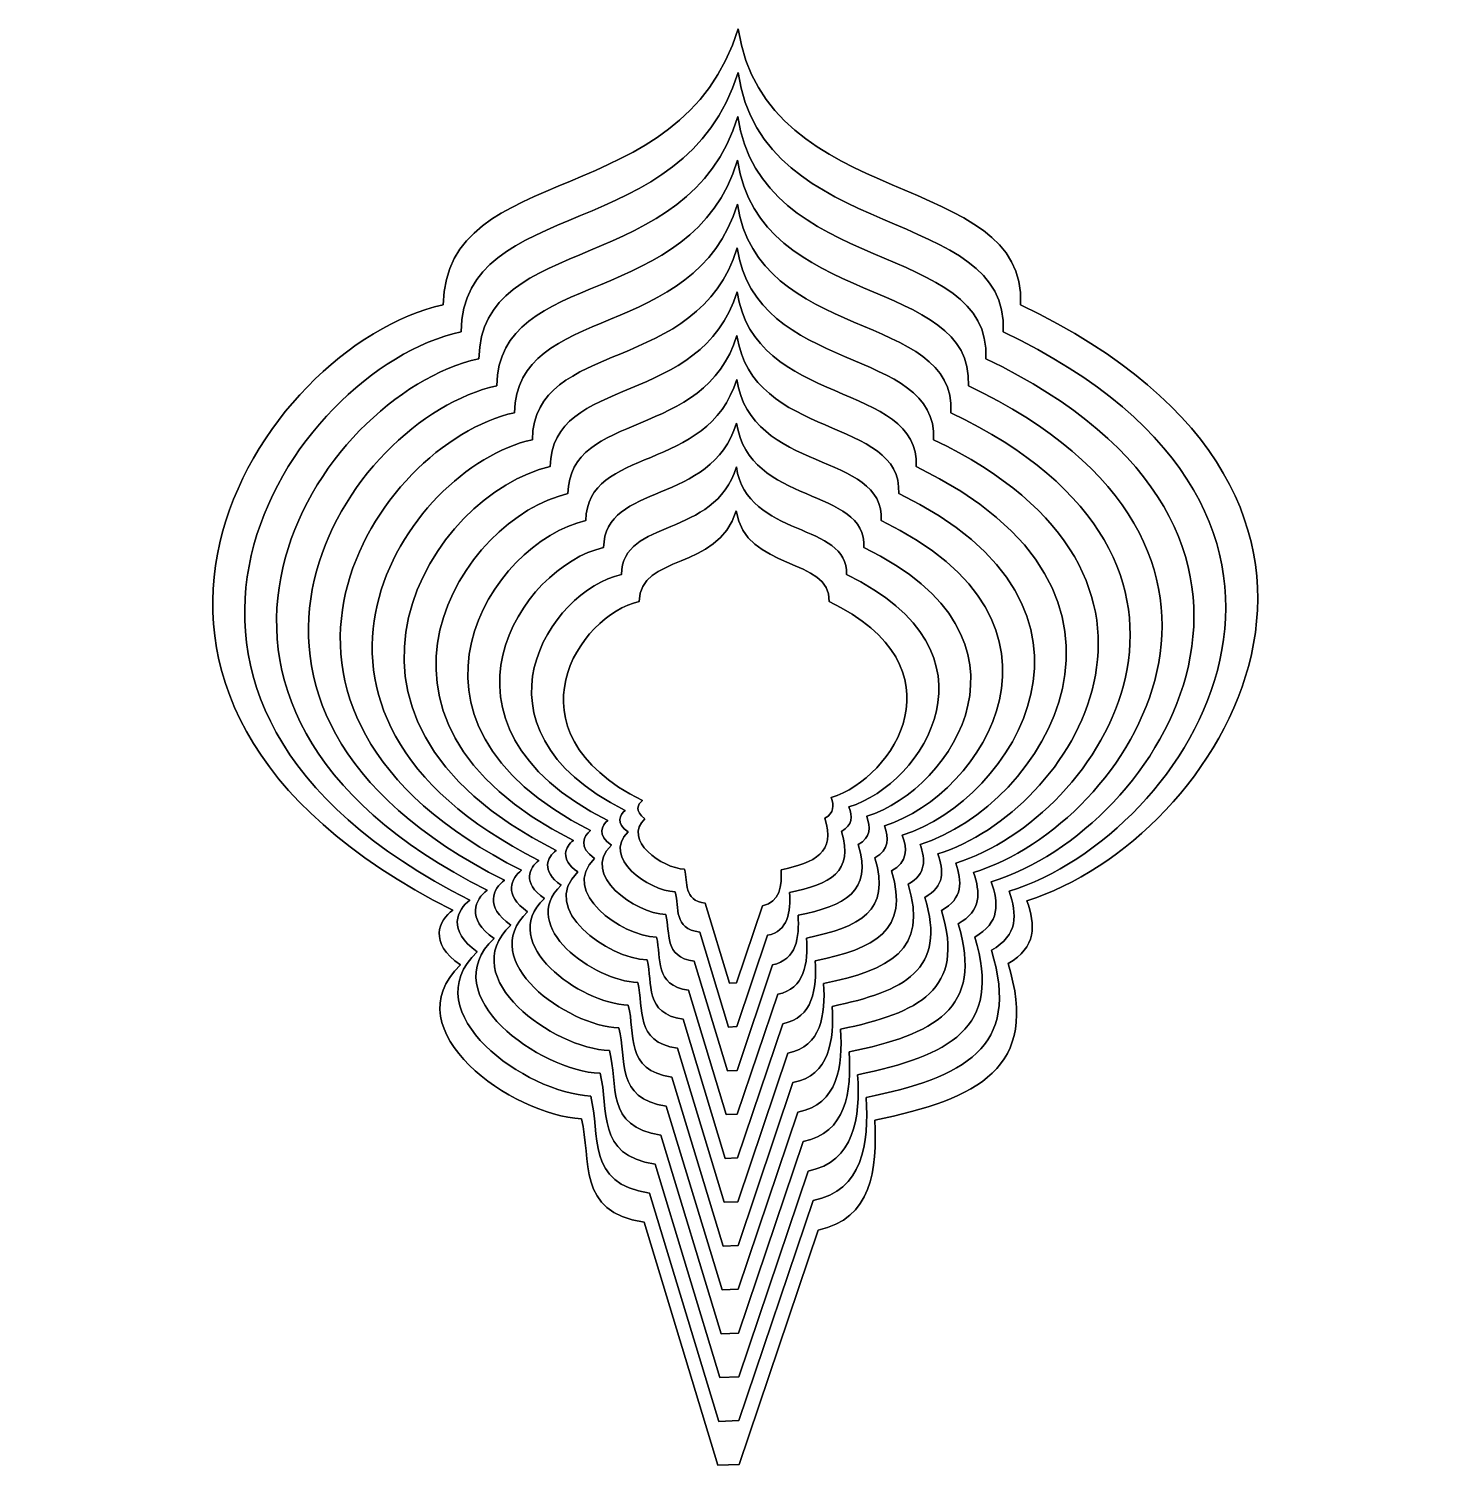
# Model space of a CAD drawing. Header units: centimetres. Extents: x -8.5 to 8.4, y -8.7 to 8.7.
import ezdxf

# ---------------------------------------------------------------- set-up
doc = ezdxf.new("R2010")
doc.units = ezdxf.units.CM
doc.header["$MEASUREMENT"] = 0
doc.layers.add('Layer 1', color=7, linetype='Continuous')

msp = doc.modelspace()

# ---------------------------------------------------------------- linework, layer by layer
at = {"layer": 'Layer 1', "color": 9}
for points, knots in [([(0.03553, 8.66045), (0.36115, 6.45365), (3.52605, 6.95846), (3.43732, 5.33426), (3.43732, 5.33426), (8.42134, 2.94519), (5.84327, -1.12367), (3.51292, -1.84729), (3.51292, -1.84729), (3.61691, -2.13918), (3.63179, -2.41127), (3.28613, -2.60324), (3.28613, -2.60324), (3.67623, -3.86626), (2.92686, -4.23318), (1.67973, -4.49312), (1.67973, -4.49312), (1.71533, -5.08168), (1.63743, -5.68909), (0.99937, -5.81604), (0.99937, -5.81604), (0.99937, -5.81604), (0.04775, -8.63995), (0.04775, -8.63995), (0.04775, -8.63995), (0.04775, -8.63995), (-0.21015, -8.65086), (-0.21015, -8.65086), (-0.21015, -8.65086), (-0.21015, -8.65086), (-1.09839, -5.72154), (-1.09839, -5.72154), (-1.09839, -5.72154), (-1.92143, -5.60098), (-1.72581, -4.97142), (-1.85434, -4.47422), (-1.85434, -4.47422), (-2.68432, -4.43815), (-4.14159, -3.40777), (-3.30955, -2.62214), (-3.30955, -2.62214), (-3.70317, -2.35067), (-3.56919, -2.08412), (-3.40405, -1.96068), (-3.40405, -1.96068), (-8.51177, 0.60425), (-5.73904, 4.8405), (-3.51744, 5.33426), (-3.51744, 5.33426), (-3.48988, 7.09434), (-0.64533, 6.43871), (0.03554, 8.66045), (0.03554, 8.66045), (0.03554, 8.66045), (0.03554, 8.66045), (0.03554, 8.66045), (0.03554, 8.66045), (0.03554, 8.66045), (0.03553, 8.66045), (0.03553, 8.66045)], [0, 0, 0, 0, 0.0625, 0.0625, 0.0625, 0.0625, 0.125, 0.125, 0.125, 0.125, 0.1875, 0.1875, 0.1875, 0.1875, 0.25, 0.25, 0.25, 0.25, 0.3125, 0.3125, 0.3125, 0.3125, 0.375, 0.375, 0.375, 0.375, 0.4375, 0.4375, 0.4375, 0.4375, 0.5, 0.5, 0.5, 0.5, 0.5625, 0.5625, 0.5625, 0.5625, 0.625, 0.625, 0.625, 0.625, 0.6875, 0.6875, 0.6875, 0.6875, 0.75, 0.75, 0.75, 0.75, 0.8125, 0.8125, 0.8125, 0.8125, 0.875, 0.875, 0.875, 0.875, 1, 1, 1, 1]), ([(0.03553, 8.66045), (0.03553, 8.66045), (0.03553, 8.66045), (0.03553, 8.66045), (0.03553, 8.66045), (0.03553, 8.66045), (0.03553, 8.66045), (0.03553, 8.66045)], [0, 0, 0, 0, 0.33333333, 0.33333333, 0.33333333, 0.33333333, 1, 1, 1, 1])]:
    msp.add_open_spline(points, degree=3, knots=knots, dxfattribs=at)
at = {"layer": 'Layer 1', "lineweight": 25}
for points, knots in [([(0.03553, 8.66045), (0.36115, 6.45365), (3.52605, 6.95846), (3.43732, 5.33426), (3.43732, 5.33426), (8.42134, 2.94519), (5.84327, -1.12367), (3.51292, -1.84729), (3.51292, -1.84729), (3.61691, -2.13918), (3.63179, -2.41127), (3.28613, -2.60324), (3.28613, -2.60324), (3.67623, -3.86626), (2.92686, -4.23318), (1.67973, -4.49312), (1.67973, -4.49312), (1.71533, -5.08168), (1.63743, -5.68909), (0.99937, -5.81604), (0.99937, -5.81604), (0.99937, -5.81604), (0.04775, -8.63995), (0.04775, -8.63995), (0.04775, -8.63995), (0.04775, -8.63995), (-0.21015, -8.65086), (-0.21015, -8.65086), (-0.21015, -8.65086), (-0.21015, -8.65086), (-1.09839, -5.72154), (-1.09839, -5.72154), (-1.09839, -5.72154), (-1.92143, -5.60098), (-1.72581, -4.97142), (-1.85434, -4.47422), (-1.85434, -4.47422), (-2.68432, -4.43815), (-4.14159, -3.40777), (-3.30955, -2.62214), (-3.30955, -2.62214), (-3.70317, -2.35067), (-3.56919, -2.08412), (-3.40405, -1.96068), (-3.40405, -1.96068), (-8.51177, 0.60425), (-5.73904, 4.8405), (-3.51744, 5.33426), (-3.51744, 5.33426), (-3.48988, 7.09434), (-0.64533, 6.43871), (0.03554, 8.66045), (0.03554, 8.66045), (0.03554, 8.66045), (0.03554, 8.66045), (0.03554, 8.66045)], [0, 0, 0, 0, 0.06666667, 0.06666667, 0.06666667, 0.06666667, 0.13333333, 0.13333333, 0.13333333, 0.13333333, 0.2, 0.2, 0.2, 0.2, 0.26666667, 0.26666667, 0.26666667, 0.26666667, 0.33333333, 0.33333333, 0.33333333, 0.33333333, 0.4, 0.4, 0.4, 0.4, 0.46666667, 0.46666667, 0.46666667, 0.46666667, 0.53333333, 0.53333333, 0.53333333, 0.53333333, 0.6, 0.6, 0.6, 0.6, 0.66666667, 0.66666667, 0.66666667, 0.66666667, 0.73333333, 0.73333333, 0.73333333, 0.73333333, 0.8, 0.8, 0.8, 0.8, 0.86666667, 0.86666667, 0.86666667, 0.86666667, 1, 1, 1, 1]), ([(0.03553, 8.66045), (0.03553, 8.66045), (0.03553, 8.66045), (0.03553, 8.66045), (0.03553, 8.66045), (0.03553, 8.66045), (0.03553, 8.66045), (0.03553, 8.66045)], [0, 0, 0, 0, 0.33333333, 0.33333333, 0.33333333, 0.33333333, 1, 1, 1, 1]), ([(0.03335, 8.13232), (0.3391, 6.06017), (3.31089, 6.53418), (3.22757, 5.00908), (3.22757, 5.00908), (7.90749, 2.76578), (5.48672, -1.05481), (3.29855, -1.73428), (3.29855, -1.73428), (3.39619, -2.00836), (3.41016, -2.26385), (3.0856, -2.44411), (3.0856, -2.44411), (3.4519, -3.63007), (2.74826, -3.9746), (1.57722, -4.21868), (1.57722, -4.21868), (1.61064, -4.77133), (1.5375, -5.34167), (0.93838, -5.46088), (0.93838, -5.46088), (0.93838, -5.46088), (0.04482, -8.11248), (0.04482, -8.11248), (0.04482, -8.11248), (0.04482, -8.11248), (-0.19735, -8.12273), (-0.19735, -8.12273), (-0.19735, -8.12273), (-0.19735, -8.12273), (-1.0314, -5.37215), (-1.0314, -5.37215), (-1.0314, -5.37215), (-1.80422, -5.25894), (-1.62054, -4.6678), (-1.74123, -4.20094), (-1.74123, -4.20094), (-2.52057, -4.16707), (-3.88892, -3.19956), (-3.10765, -2.46186), (-3.10765, -2.46186), (-3.47725, -2.20695), (-3.35145, -1.95667), (-3.19638, -1.84076), (-3.19638, -1.84076), (-7.99245, 0.56767), (-5.3889, 4.54544), (-3.30286, 5.00907), (-3.30286, 5.00907), (-3.27698, 6.66176), (-0.60599, 6.04613), (0.03333, 8.13231), (0.03333, 8.13231), (0.03333, 8.13231), (0.03333, 8.13231), (0.03333, 8.13231)], [0, 0, 0, 0, 0.06666667, 0.06666667, 0.06666667, 0.06666667, 0.13333333, 0.13333333, 0.13333333, 0.13333333, 0.2, 0.2, 0.2, 0.2, 0.26666667, 0.26666667, 0.26666667, 0.26666667, 0.33333333, 0.33333333, 0.33333333, 0.33333333, 0.4, 0.4, 0.4, 0.4, 0.46666667, 0.46666667, 0.46666667, 0.46666667, 0.53333333, 0.53333333, 0.53333333, 0.53333333, 0.6, 0.6, 0.6, 0.6, 0.66666667, 0.66666667, 0.66666667, 0.66666667, 0.73333333, 0.73333333, 0.73333333, 0.73333333, 0.8, 0.8, 0.8, 0.8, 0.86666667, 0.86666667, 0.86666667, 0.86666667, 1, 1, 1, 1]), ([(0.03335, 8.13232), (0.03335, 8.13232), (0.03335, 8.13232), (0.03335, 8.13232), (0.03335, 8.13232), (0.03335, 8.13232), (0.03335, 8.13232), (0.03335, 8.13232)], [0, 0, 0, 0, 0.33333333, 0.33333333, 0.33333333, 0.33333333, 1, 1, 1, 1]), ([(0.03117, 7.60418), (0.31705, 5.66668), (3.09574, 6.10989), (3.01783, 4.68389), (3.01783, 4.68389), (7.39364, 2.58636), (5.13018, -0.98597), (3.0842, -1.62128), (3.0842, -1.62128), (3.1755, -1.87755), (3.18856, -2.11644), (2.88509, -2.28498), (2.88509, -2.28498), (3.22758, -3.39387), (2.56967, -3.71601), (1.47472, -3.94423), (1.47472, -3.94423), (1.50597, -4.46097), (1.43758, -4.99425), (0.87739, -5.10571), (0.87739, -5.10571), (0.87739, -5.10571), (0.0419, -7.58501), (0.0419, -7.58501), (0.0419, -7.58501), (0.0419, -7.58501), (-0.18453, -7.59459), (-0.18453, -7.59459), (-0.18453, -7.59459), (-0.18453, -7.59459), (-0.96438, -5.02275), (-0.96438, -5.02275), (-0.96438, -5.02275), (-1.68698, -4.9169), (-1.51524, -4.36417), (-1.62808, -3.92764), (-1.62808, -3.92764), (-2.35678, -3.89597), (-3.63621, -2.99133), (-2.90571, -2.30157), (-2.90571, -2.30157), (-3.25129, -2.06323), (-3.13366, -1.82921), (-2.98867, -1.72083), (-2.98867, -1.72083), (-7.47309, 0.53109), (-5.03872, 4.25038), (-3.08822, 4.68389), (-3.08822, 4.68389), (-3.06402, 6.22919), (-0.5666, 5.65356), (0.03118, 7.60418), (0.03118, 7.60418), (0.03118, 7.60418), (0.03118, 7.60418), (0.03118, 7.60418)], [0, 0, 0, 0, 0.06666667, 0.06666667, 0.06666667, 0.06666667, 0.13333333, 0.13333333, 0.13333333, 0.13333333, 0.2, 0.2, 0.2, 0.2, 0.26666667, 0.26666667, 0.26666667, 0.26666667, 0.33333333, 0.33333333, 0.33333333, 0.33333333, 0.4, 0.4, 0.4, 0.4, 0.46666667, 0.46666667, 0.46666667, 0.46666667, 0.53333333, 0.53333333, 0.53333333, 0.53333333, 0.6, 0.6, 0.6, 0.6, 0.66666667, 0.66666667, 0.66666667, 0.66666667, 0.73333333, 0.73333333, 0.73333333, 0.73333333, 0.8, 0.8, 0.8, 0.8, 0.86666667, 0.86666667, 0.86666667, 0.86666667, 1, 1, 1, 1]), ([(0.03117, 7.60418), (0.03117, 7.60418), (0.03117, 7.60418), (0.03117, 7.60418), (0.03117, 7.60418), (0.03117, 7.60418), (0.03117, 7.60418), (0.03117, 7.60418)], [0, 0, 0, 0, 0.33333333, 0.33333333, 0.33333333, 0.33333333, 1, 1, 1, 1]), ([(0.029, 7.07605), (0.29501, 5.2732), (2.88059, 5.68561), (2.80809, 4.35871), (2.80809, 4.35871), (6.87979, 2.40695), (4.77364, -0.91711), (2.86985, -1.50827), (2.86985, -1.50827), (2.9548, -1.74673), (2.96696, -1.96901), (2.68458, -2.12585), (2.68458, -2.12585), (3.00327, -3.15768), (2.39108, -3.45743), (1.37223, -3.66979), (1.37223, -3.66979), (1.40131, -4.15062), (1.33767, -4.64684), (0.81641, -4.75055), (0.81641, -4.75055), (0.81641, -4.75055), (0.03898, -7.05755), (0.03898, -7.05755), (0.03898, -7.05755), (0.03898, -7.05755), (-0.17171, -7.06647), (-0.17171, -7.06647), (-0.17171, -7.06647), (-0.17171, -7.06647), (-0.89736, -4.67336), (-0.89736, -4.67336), (-0.89736, -4.67336), (-1.56974, -4.57487), (-1.40993, -4.06055), (-1.51494, -3.65436), (-1.51494, -3.65436), (-2.19299, -3.62489), (-3.38351, -2.78312), (-2.70378, -2.1413), (-2.70378, -2.1413), (-3.02534, -1.91952), (-2.91589, -1.70176), (-2.78097, -1.60092), (-2.78097, -1.60092), (-6.95373, 0.4945), (-4.68855, 3.95531), (-2.87361, 4.35869), (-2.87361, 4.35869), (-2.85109, 5.79659), (-0.52723, 5.26097), (0.029, 7.07603), (0.029, 7.07603), (0.029, 7.07603), (0.029, 7.07603), (0.029, 7.07603)], [0, 0, 0, 0, 0.06666667, 0.06666667, 0.06666667, 0.06666667, 0.13333333, 0.13333333, 0.13333333, 0.13333333, 0.2, 0.2, 0.2, 0.2, 0.26666667, 0.26666667, 0.26666667, 0.26666667, 0.33333333, 0.33333333, 0.33333333, 0.33333333, 0.4, 0.4, 0.4, 0.4, 0.46666667, 0.46666667, 0.46666667, 0.46666667, 0.53333333, 0.53333333, 0.53333333, 0.53333333, 0.6, 0.6, 0.6, 0.6, 0.66666667, 0.66666667, 0.66666667, 0.66666667, 0.73333333, 0.73333333, 0.73333333, 0.73333333, 0.8, 0.8, 0.8, 0.8, 0.86666667, 0.86666667, 0.86666667, 0.86666667, 1, 1, 1, 1]), ([(0.029, 7.07605), (0.029, 7.07605), (0.029, 7.07605), (0.029, 7.07605), (0.029, 7.07605), (0.029, 7.07605), (0.029, 7.07605), (0.029, 7.07605)], [0, 0, 0, 0, 0.33333333, 0.33333333, 0.33333333, 0.33333333, 1, 1, 1, 1]), ([(0.02682, 6.54791), (0.27296, 4.87971), (2.66543, 5.26132), (2.59835, 4.03352), (2.59835, 4.03352), (6.36595, 2.22754), (4.4171, -0.84826), (2.6555, -1.39527), (2.6555, -1.39527), (2.73411, -1.61592), (2.74535, -1.8216), (2.48406, -1.96672), (2.48406, -1.96672), (2.77895, -2.92148), (2.21248, -3.19885), (1.26973, -3.39535), (1.26973, -3.39535), (1.29664, -3.84026), (1.23775, -4.29942), (0.75542, -4.39539), (0.75542, -4.39539), (0.75542, -4.39539), (0.03605, -6.53008), (0.03605, -6.53008), (0.03605, -6.53008), (0.03605, -6.53008), (-0.15891, -6.53833), (-0.15891, -6.53833), (-0.15891, -6.53833), (-0.15891, -6.53833), (-0.83036, -4.32396), (-0.83036, -4.32396), (-0.83036, -4.32396), (-1.45253, -4.23282), (-1.30465, -3.75692), (-1.40181, -3.38107), (-1.40181, -3.38107), (-2.02922, -3.3538), (-3.13082, -2.5749), (-2.50185, -1.98101), (-2.50185, -1.98101), (-2.7994, -1.77579), (-2.69812, -1.5743), (-2.57328, -1.48099), (-2.57328, -1.48099), (-6.43439, 0.45793), (-4.33838, 3.66026), (-2.659, 4.03351), (-2.659, 4.03351), (-2.63817, 5.36402), (-0.48787, 4.8684), (0.02682, 6.5479), (0.02682, 6.5479), (0.02682, 6.5479), (0.02682, 6.5479), (0.02682, 6.5479)], [0, 0, 0, 0, 0.06666667, 0.06666667, 0.06666667, 0.06666667, 0.13333333, 0.13333333, 0.13333333, 0.13333333, 0.2, 0.2, 0.2, 0.2, 0.26666667, 0.26666667, 0.26666667, 0.26666667, 0.33333333, 0.33333333, 0.33333333, 0.33333333, 0.4, 0.4, 0.4, 0.4, 0.46666667, 0.46666667, 0.46666667, 0.46666667, 0.53333333, 0.53333333, 0.53333333, 0.53333333, 0.6, 0.6, 0.6, 0.6, 0.66666667, 0.66666667, 0.66666667, 0.66666667, 0.73333333, 0.73333333, 0.73333333, 0.73333333, 0.8, 0.8, 0.8, 0.8, 0.86666667, 0.86666667, 0.86666667, 0.86666667, 1, 1, 1, 1]), ([(0.02682, 6.54791), (0.02682, 6.54791), (0.02682, 6.54791), (0.02682, 6.54791), (0.02682, 6.54791), (0.02682, 6.54791), (0.02682, 6.54791), (0.02682, 6.54791)], [0, 0, 0, 0, 0.33333333, 0.33333333, 0.33333333, 0.33333333, 1, 1, 1, 1]), ([(0.02464, 6.01978), (0.25092, 4.48623), (2.45027, 4.83704), (2.38861, 3.70835), (2.38861, 3.70835), (5.8521, 2.04814), (4.06055, -0.77939), (2.44114, -1.28225), (2.44114, -1.28225), (2.5134, -1.48509), (2.52374, -1.67417), (2.28354, -1.80758), (2.28354, -1.80758), (2.55463, -2.68528), (2.03388, -2.94026), (1.16722, -3.12089), (1.16722, -3.12089), (1.19196, -3.52989), (1.13783, -3.95199), (0.69443, -4.04021), (0.69443, -4.04021), (0.69443, -4.04021), (0.03313, -6.0026), (0.03313, -6.0026), (0.03313, -6.0026), (0.03313, -6.0026), (-0.14609, -6.01018), (-0.14609, -6.01018), (-0.14609, -6.01018), (-0.14609, -6.01018), (-0.76335, -3.97454), (-0.76335, -3.97454), (-0.76335, -3.97454), (-1.3353, -3.89076), (-1.19936, -3.45327), (-1.28868, -3.10775), (-1.28868, -3.10775), (-1.86545, -3.08269), (-2.87814, -2.36666), (-2.29993, -1.8207), (-2.29993, -1.8207), (-2.57346, -1.63205), (-2.48036, -1.44682), (-2.3656, -1.36104), (-2.3656, -1.36104), (-5.91506, 0.42138), (-3.98823, 3.36523), (-2.4444, 3.70835), (-2.4444, 3.70835), (-2.42525, 4.93147), (-0.44851, 4.47585), (0.02463, 6.01978), (0.02463, 6.01978), (0.02463, 6.01978), (0.02463, 6.01978), (0.02463, 6.01978)], [0, 0, 0, 0, 0.06666667, 0.06666667, 0.06666667, 0.06666667, 0.13333333, 0.13333333, 0.13333333, 0.13333333, 0.2, 0.2, 0.2, 0.2, 0.26666667, 0.26666667, 0.26666667, 0.26666667, 0.33333333, 0.33333333, 0.33333333, 0.33333333, 0.4, 0.4, 0.4, 0.4, 0.46666667, 0.46666667, 0.46666667, 0.46666667, 0.53333333, 0.53333333, 0.53333333, 0.53333333, 0.6, 0.6, 0.6, 0.6, 0.66666667, 0.66666667, 0.66666667, 0.66666667, 0.73333333, 0.73333333, 0.73333333, 0.73333333, 0.8, 0.8, 0.8, 0.8, 0.86666667, 0.86666667, 0.86666667, 0.86666667, 1, 1, 1, 1]), ([(0.02464, 6.01978), (0.02464, 6.01978), (0.02464, 6.01978), (0.02464, 6.01978), (0.02464, 6.01978), (0.02464, 6.01978), (0.02464, 6.01978), (0.02464, 6.01978)], [0, 0, 0, 0, 0.33333333, 0.33333333, 0.33333333, 0.33333333, 1, 1, 1, 1]), ([(0.02247, 5.49164), (0.22888, 4.09274), (2.23512, 4.41274), (2.17887, 3.38316), (2.17887, 3.38316), (5.33826, 1.86872), (3.70401, -0.71054), (2.22679, -1.16924), (2.22679, -1.16924), (2.29271, -1.35427), (2.30214, -1.52675), (2.08303, -1.64844), (2.08303, -1.64844), (2.33031, -2.44907), (1.85529, -2.68166), (1.06473, -2.84644), (1.06473, -2.84644), (1.08729, -3.21953), (1.03792, -3.60457), (0.63345, -3.68504), (0.63345, -3.68504), (0.63345, -3.68504), (0.03021, -5.47512), (0.03021, -5.47512), (0.03021, -5.47512), (0.03021, -5.47512), (-0.13327, -5.48204), (-0.13327, -5.48204), (-0.13327, -5.48204), (-0.13327, -5.48204), (-0.69633, -3.62514), (-0.69633, -3.62514), (-0.69633, -3.62514), (-1.21806, -3.54871), (-1.09405, -3.14964), (-1.17553, -2.83446), (-1.17553, -2.83446), (-1.70166, -2.8116), (-2.62543, -2.15844), (-2.09799, -1.66042), (-2.09799, -1.66042), (-2.3475, -1.48833), (-2.26257, -1.31937), (-2.15789, -1.24112), (-2.15789, -1.24112), (-5.39569, 0.3848), (-3.63805, 3.07017), (-2.22977, 3.38317), (-2.22977, 3.38317), (-2.2123, 4.49889), (-0.40913, 4.08328), (0.02247, 5.49165), (0.02247, 5.49165), (0.02247, 5.49165), (0.02247, 5.49165), (0.02247, 5.49165)], [0, 0, 0, 0, 0.06666667, 0.06666667, 0.06666667, 0.06666667, 0.13333333, 0.13333333, 0.13333333, 0.13333333, 0.2, 0.2, 0.2, 0.2, 0.26666667, 0.26666667, 0.26666667, 0.26666667, 0.33333333, 0.33333333, 0.33333333, 0.33333333, 0.4, 0.4, 0.4, 0.4, 0.46666667, 0.46666667, 0.46666667, 0.46666667, 0.53333333, 0.53333333, 0.53333333, 0.53333333, 0.6, 0.6, 0.6, 0.6, 0.66666667, 0.66666667, 0.66666667, 0.66666667, 0.73333333, 0.73333333, 0.73333333, 0.73333333, 0.8, 0.8, 0.8, 0.8, 0.86666667, 0.86666667, 0.86666667, 0.86666667, 1, 1, 1, 1]), ([(0.02247, 5.49164), (0.02247, 5.49164), (0.02247, 5.49164), (0.02247, 5.49164), (0.02247, 5.49164), (0.02247, 5.49164), (0.02247, 5.49164), (0.02247, 5.49164)], [0, 0, 0, 0, 0.33333333, 0.33333333, 0.33333333, 0.33333333, 1, 1, 1, 1]), ([(0.02029, 4.96351), (0.20683, 3.69926), (2.01996, 3.98846), (1.96913, 3.05798), (1.96913, 3.05798), (4.82441, 1.68931), (3.34747, -0.64168), (2.01244, -1.05623), (2.01244, -1.05623), (2.07201, -1.22345), (2.08054, -1.37933), (1.88252, -1.48931), (1.88252, -1.48931), (2.106, -2.21288), (1.6767, -2.42308), (0.96224, -2.572), (0.96224, -2.572), (0.98263, -2.90918), (0.93801, -3.25715), (0.57247, -3.32988), (0.57247, -3.32988), (0.57247, -3.32988), (0.0273, -4.94766), (0.0273, -4.94766), (0.0273, -4.94766), (0.0273, -4.94766), (-0.12045, -4.95391), (-0.12045, -4.95391), (-0.12045, -4.95391), (-0.12045, -4.95391), (-0.62931, -3.27574), (-0.62931, -3.27574), (-0.62931, -3.27574), (-1.10082, -3.20667), (-0.98875, -2.84601), (-1.06238, -2.56117), (-1.06238, -2.56117), (-1.53787, -2.54051), (-2.37272, -1.95022), (-1.89605, -1.50014), (-1.89605, -1.50014), (-2.12155, -1.34462), (-2.04479, -1.19192), (-1.95018, -1.1212), (-1.95018, -1.1212), (-4.87633, 0.34821), (-3.28787, 2.77511), (-2.01514, 3.05798), (-2.01514, 3.05798), (-1.99935, 4.06631), (-0.36974, 3.6907), (0.02031, 4.96351), (0.02031, 4.96351), (0.02031, 4.96351), (0.02031, 4.96351), (0.02031, 4.96351)], [0, 0, 0, 0, 0.06666667, 0.06666667, 0.06666667, 0.06666667, 0.13333333, 0.13333333, 0.13333333, 0.13333333, 0.2, 0.2, 0.2, 0.2, 0.26666667, 0.26666667, 0.26666667, 0.26666667, 0.33333333, 0.33333333, 0.33333333, 0.33333333, 0.4, 0.4, 0.4, 0.4, 0.46666667, 0.46666667, 0.46666667, 0.46666667, 0.53333333, 0.53333333, 0.53333333, 0.53333333, 0.6, 0.6, 0.6, 0.6, 0.66666667, 0.66666667, 0.66666667, 0.66666667, 0.73333333, 0.73333333, 0.73333333, 0.73333333, 0.8, 0.8, 0.8, 0.8, 0.86666667, 0.86666667, 0.86666667, 0.86666667, 1, 1, 1, 1]), ([(0.02029, 4.96351), (0.02029, 4.96351), (0.02029, 4.96351), (0.02029, 4.96351), (0.02029, 4.96351), (0.02029, 4.96351), (0.02029, 4.96351), (0.02029, 4.96351)], [0, 0, 0, 0, 0.33333333, 0.33333333, 0.33333333, 0.33333333, 1, 1, 1, 1]), ([(0.01811, 4.43537), (0.18478, 3.30577), (1.80481, 3.56417), (1.75938, 2.73279), (1.75938, 2.73279), (4.31055, 1.50989), (2.99092, -0.57284), (1.79808, -0.94323), (1.79808, -0.94323), (1.85131, -1.09264), (1.85892, -1.23192), (1.682, -1.33018), (1.682, -1.33018), (1.88168, -1.97669), (1.4981, -2.1645), (0.85973, -2.29755), (0.85973, -2.29755), (0.87795, -2.59882), (0.83808, -2.90973), (0.51147, -2.97471), (0.51147, -2.97471), (0.51147, -2.97471), (0.02436, -4.42019), (0.02436, -4.42019), (0.02436, -4.42019), (0.02436, -4.42019), (-0.10765, -4.42578), (-0.10765, -4.42578), (-0.10765, -4.42578), (-0.10765, -4.42578), (-0.56232, -2.92635), (-0.56232, -2.92635), (-0.56232, -2.92635), (-0.98361, -2.86464), (-0.88348, -2.54239), (-0.94927, -2.28788), (-0.94927, -2.28788), (-1.37411, -2.26942), (-2.12005, -1.742), (-1.69415, -1.33985), (-1.69415, -1.33985), (-1.89563, -1.20089), (-1.82705, -1.06445), (-1.74252, -1.00127), (-1.74252, -1.00127), (-4.35702, 0.31164), (-2.93774, 2.48005), (-1.80056, 2.7328), (-1.80056, 2.7328), (-1.78645, 3.63374), (-0.33041, 3.29813), (0.01811, 4.43538), (0.01811, 4.43538), (0.01811, 4.43538), (0.01811, 4.43538), (0.01811, 4.43538)], [0, 0, 0, 0, 0.06666667, 0.06666667, 0.06666667, 0.06666667, 0.13333333, 0.13333333, 0.13333333, 0.13333333, 0.2, 0.2, 0.2, 0.2, 0.26666667, 0.26666667, 0.26666667, 0.26666667, 0.33333333, 0.33333333, 0.33333333, 0.33333333, 0.4, 0.4, 0.4, 0.4, 0.46666667, 0.46666667, 0.46666667, 0.46666667, 0.53333333, 0.53333333, 0.53333333, 0.53333333, 0.6, 0.6, 0.6, 0.6, 0.66666667, 0.66666667, 0.66666667, 0.66666667, 0.73333333, 0.73333333, 0.73333333, 0.73333333, 0.8, 0.8, 0.8, 0.8, 0.86666667, 0.86666667, 0.86666667, 0.86666667, 1, 1, 1, 1]), ([(0.01811, 4.43537), (0.01811, 4.43537), (0.01811, 4.43537), (0.01811, 4.43537), (0.01811, 4.43537), (0.01811, 4.43537), (0.01811, 4.43537), (0.01811, 4.43537)], [0, 0, 0, 0, 0.33333333, 0.33333333, 0.33333333, 0.33333333, 1, 1, 1, 1]), ([(0.01594, 3.90724), (0.16275, 2.9123), (1.58966, 3.13989), (1.54965, 2.40761), (1.54965, 2.40761), (3.79672, 1.33049), (2.63439, -0.50398), (1.58373, -0.83022), (1.58373, -0.83022), (1.63061, -0.96182), (1.63732, -1.08449), (1.48148, -1.17104), (1.48148, -1.17104), (1.65736, -1.74048), (1.3195, -1.90591), (0.75723, -2.0231), (0.75723, -2.0231), (0.77328, -2.28846), (0.73816, -2.56231), (0.45049, -2.61954), (0.45049, -2.61954), (0.45049, -2.61954), (0.02145, -3.89271), (0.02145, -3.89271), (0.02145, -3.89271), (0.02145, -3.89271), (-0.09483, -3.89763), (-0.09483, -3.89763), (-0.09483, -3.89763), (-0.09483, -3.89763), (-0.4953, -2.57693), (-0.4953, -2.57693), (-0.4953, -2.57693), (-0.86637, -2.52257), (-0.77818, -2.23874), (-0.83612, -2.01457), (-0.83612, -2.01457), (-1.21032, -1.99831), (-1.86734, -1.53376), (-1.49221, -1.17955), (-1.49221, -1.17955), (-1.66967, -1.05716), (-1.60927, -0.93698), (-1.53481, -0.88133), (-1.53481, -0.88133), (-3.83765, 0.27508), (-2.58755, 2.18501), (-1.58594, 2.40763), (-1.58594, 2.40763), (-1.57351, 3.20117), (-0.29103, 2.90557), (0.01594, 3.90726), (0.01594, 3.90726), (0.01594, 3.90726), (0.01594, 3.90726), (0.01594, 3.90726)], [0, 0, 0, 0, 0.06666667, 0.06666667, 0.06666667, 0.06666667, 0.13333333, 0.13333333, 0.13333333, 0.13333333, 0.2, 0.2, 0.2, 0.2, 0.26666667, 0.26666667, 0.26666667, 0.26666667, 0.33333333, 0.33333333, 0.33333333, 0.33333333, 0.4, 0.4, 0.4, 0.4, 0.46666667, 0.46666667, 0.46666667, 0.46666667, 0.53333333, 0.53333333, 0.53333333, 0.53333333, 0.6, 0.6, 0.6, 0.6, 0.66666667, 0.66666667, 0.66666667, 0.66666667, 0.73333333, 0.73333333, 0.73333333, 0.73333333, 0.8, 0.8, 0.8, 0.8, 0.86666667, 0.86666667, 0.86666667, 0.86666667, 1, 1, 1, 1]), ([(0.01594, 3.90724), (0.01594, 3.90724), (0.01594, 3.90724), (0.01594, 3.90724), (0.01594, 3.90724), (0.01594, 3.90724), (0.01594, 3.90724), (0.01594, 3.90724)], [0, 0, 0, 0, 0.33333333, 0.33333333, 0.33333333, 0.33333333, 1, 1, 1, 1]), ([(0.01376, 3.3791), (0.1407, 2.51881), (1.3745, 2.7156), (1.33991, 2.08242), (1.33991, 2.08242), (3.28287, 1.15107), (2.27784, -0.43513), (1.36938, -0.71722), (1.36938, -0.71722), (1.40992, -0.83101), (1.41572, -0.93708), (1.28097, -1.01192), (1.28097, -1.01192), (1.43305, -1.5043), (1.14091, -1.64733), (0.65473, -1.74867), (0.65473, -1.74867), (0.66861, -1.97811), (0.63824, -2.2149), (0.3895, -2.26439), (0.3895, -2.26439), (0.3895, -2.26439), (0.01852, -3.36526), (0.01852, -3.36526), (0.01852, -3.36526), (0.01852, -3.36526), (-0.08202, -3.36951), (-0.08202, -3.36951), (-0.08202, -3.36951), (-0.08202, -3.36951), (-0.42829, -2.22755), (-0.42829, -2.22755), (-0.42829, -2.22755), (-0.74914, -2.18055), (-0.67288, -1.93512), (-0.72299, -1.7413), (-0.72299, -1.7413), (-1.04655, -1.72724), (-1.61465, -1.32556), (-1.29029, -1.01929), (-1.29029, -1.01929), (-1.44374, -0.91346), (-1.39151, -0.80955), (-1.32713, -0.76143), (-1.32713, -0.76143), (-3.31832, 0.23848), (-2.2374, 1.88993), (-1.37134, 2.08242), (-1.37134, 2.08242), (-1.3606, 2.76857), (-0.25168, 2.51298), (0.01375, 3.3791), (0.01375, 3.3791), (0.01375, 3.3791), (0.01375, 3.3791), (0.01375, 3.3791)], [0, 0, 0, 0, 0.06666667, 0.06666667, 0.06666667, 0.06666667, 0.13333333, 0.13333333, 0.13333333, 0.13333333, 0.2, 0.2, 0.2, 0.2, 0.26666667, 0.26666667, 0.26666667, 0.26666667, 0.33333333, 0.33333333, 0.33333333, 0.33333333, 0.4, 0.4, 0.4, 0.4, 0.46666667, 0.46666667, 0.46666667, 0.46666667, 0.53333333, 0.53333333, 0.53333333, 0.53333333, 0.6, 0.6, 0.6, 0.6, 0.66666667, 0.66666667, 0.66666667, 0.66666667, 0.73333333, 0.73333333, 0.73333333, 0.73333333, 0.8, 0.8, 0.8, 0.8, 0.86666667, 0.86666667, 0.86666667, 0.86666667, 1, 1, 1, 1]), ([(0.01376, 3.3791), (0.01376, 3.3791), (0.01376, 3.3791), (0.01376, 3.3791), (0.01376, 3.3791), (0.01376, 3.3791), (0.01376, 3.3791), (0.01376, 3.3791)], [0, 0, 0, 0, 0.33333333, 0.33333333, 0.33333333, 0.33333333, 1, 1, 1, 1]), ([(0.01159, 2.85097), (0.11866, 2.12533), (1.15935, 2.29132), (1.13017, 1.75724), (1.13017, 1.75724), (2.76903, 0.97166), (1.9213, -0.36627), (1.15503, -0.60421), (1.15503, -0.60421), (1.18922, -0.70019), (1.19412, -0.78966), (1.08046, -0.85278), (1.08046, -0.85278), (1.20873, -1.26809), (0.96233, -1.38874), (0.55224, -1.47422), (0.55224, -1.47422), (0.56394, -1.66775), (0.53833, -1.86748), (0.32852, -1.90922), (0.32852, -1.90922), (0.32852, -1.90922), (0.01561, -2.83778), (0.01561, -2.83778), (0.01561, -2.83778), (0.01561, -2.83778), (-0.06919, -2.84137), (-0.06919, -2.84137), (-0.06919, -2.84137), (-0.06919, -2.84137), (-0.36126, -1.87815), (-0.36126, -1.87815), (-0.36126, -1.87815), (-0.63189, -1.83851), (-0.56757, -1.63149), (-0.60983, -1.468), (-0.60983, -1.468), (-0.88275, -1.45614), (-1.36193, -1.11733), (-1.08834, -0.85899), (-1.08834, -0.85899), (-1.21777, -0.76972), (-1.17371, -0.68208), (-1.11941, -0.64149), (-1.11941, -0.64149), (-2.79895, 0.20192), (-1.88721, 1.59489), (-1.1567, 1.75725), (-1.1567, 1.75725), (-1.14764, 2.336), (-0.21228, 2.12042), (0.0116, 2.85098), (0.0116, 2.85098), (0.0116, 2.85098), (0.0116, 2.85098), (0.0116, 2.85098)], [0, 0, 0, 0, 0.06666667, 0.06666667, 0.06666667, 0.06666667, 0.13333333, 0.13333333, 0.13333333, 0.13333333, 0.2, 0.2, 0.2, 0.2, 0.26666667, 0.26666667, 0.26666667, 0.26666667, 0.33333333, 0.33333333, 0.33333333, 0.33333333, 0.4, 0.4, 0.4, 0.4, 0.46666667, 0.46666667, 0.46666667, 0.46666667, 0.53333333, 0.53333333, 0.53333333, 0.53333333, 0.6, 0.6, 0.6, 0.6, 0.66666667, 0.66666667, 0.66666667, 0.66666667, 0.73333333, 0.73333333, 0.73333333, 0.73333333, 0.8, 0.8, 0.8, 0.8, 0.86666667, 0.86666667, 0.86666667, 0.86666667, 1, 1, 1, 1]), ([(0.01159, 2.85097), (0.01159, 2.85097), (0.01159, 2.85097), (0.01159, 2.85097), (0.01159, 2.85097), (0.01159, 2.85097), (0.01159, 2.85097), (0.01159, 2.85097)], [0, 0, 0, 0, 0.33333333, 0.33333333, 0.33333333, 0.33333333, 1, 1, 1, 1])]:
    msp.add_open_spline(points, degree=3, knots=knots, dxfattribs=at)
at = {"layer": 'Layer 1', "color": 251}
for points, knots in [([(0.03335, 8.13232), (0.3391, 6.06017), (3.31089, 6.53418), (3.22757, 5.00908), (3.22757, 5.00908), (7.90749, 2.76578), (5.48672, -1.05481), (3.29855, -1.73428), (3.29855, -1.73428), (3.39619, -2.00836), (3.41016, -2.26385), (3.0856, -2.44411), (3.0856, -2.44411), (3.4519, -3.63007), (2.74826, -3.9746), (1.57722, -4.21868), (1.57722, -4.21868), (1.61064, -4.77133), (1.5375, -5.34167), (0.93838, -5.46088), (0.93838, -5.46088), (0.93838, -5.46088), (0.04482, -8.11248), (0.04482, -8.11248), (0.04482, -8.11248), (0.04482, -8.11248), (-0.19735, -8.12273), (-0.19735, -8.12273), (-0.19735, -8.12273), (-0.19735, -8.12273), (-1.0314, -5.37215), (-1.0314, -5.37215), (-1.0314, -5.37215), (-1.80422, -5.25894), (-1.62054, -4.6678), (-1.74123, -4.20094), (-1.74123, -4.20094), (-2.52057, -4.16707), (-3.88892, -3.19956), (-3.10765, -2.46186), (-3.10765, -2.46186), (-3.47725, -2.20695), (-3.35145, -1.95667), (-3.19638, -1.84076), (-3.19638, -1.84076), (-7.99245, 0.56767), (-5.3889, 4.54544), (-3.30286, 5.00907), (-3.30286, 5.00907), (-3.27698, 6.66176), (-0.60599, 6.04613), (0.03333, 8.13231), (0.03333, 8.13231), (0.03333, 8.13231), (0.03333, 8.13231), (0.03333, 8.13231), (0.03333, 8.13231), (0.03333, 8.13231), (0.03335, 8.13232), (0.03335, 8.13232)], [0, 0, 0, 0, 0.0625, 0.0625, 0.0625, 0.0625, 0.125, 0.125, 0.125, 0.125, 0.1875, 0.1875, 0.1875, 0.1875, 0.25, 0.25, 0.25, 0.25, 0.3125, 0.3125, 0.3125, 0.3125, 0.375, 0.375, 0.375, 0.375, 0.4375, 0.4375, 0.4375, 0.4375, 0.5, 0.5, 0.5, 0.5, 0.5625, 0.5625, 0.5625, 0.5625, 0.625, 0.625, 0.625, 0.625, 0.6875, 0.6875, 0.6875, 0.6875, 0.75, 0.75, 0.75, 0.75, 0.8125, 0.8125, 0.8125, 0.8125, 0.875, 0.875, 0.875, 0.875, 1, 1, 1, 1]), ([(0.03335, 8.13232), (0.03335, 8.13232), (0.03335, 8.13232), (0.03335, 8.13232), (0.03335, 8.13232), (0.03335, 8.13232), (0.03335, 8.13232), (0.03335, 8.13232)], [0, 0, 0, 0, 0.33333333, 0.33333333, 0.33333333, 0.33333333, 1, 1, 1, 1])]:
    msp.add_open_spline(points, degree=3, knots=knots, dxfattribs=at)
at = {"layer": 'Layer 1', "color": 177}
for points, knots in [([(0.03117, 7.60418), (0.31705, 5.66668), (3.09574, 6.10989), (3.01783, 4.68389), (3.01783, 4.68389), (7.39364, 2.58636), (5.13018, -0.98597), (3.0842, -1.62128), (3.0842, -1.62128), (3.1755, -1.87755), (3.18856, -2.11644), (2.88509, -2.28498), (2.88509, -2.28498), (3.22758, -3.39387), (2.56967, -3.71601), (1.47472, -3.94423), (1.47472, -3.94423), (1.50597, -4.46097), (1.43758, -4.99425), (0.87739, -5.10571), (0.87739, -5.10571), (0.87739, -5.10571), (0.0419, -7.58501), (0.0419, -7.58501), (0.0419, -7.58501), (0.0419, -7.58501), (-0.18453, -7.59459), (-0.18453, -7.59459), (-0.18453, -7.59459), (-0.18453, -7.59459), (-0.96438, -5.02275), (-0.96438, -5.02275), (-0.96438, -5.02275), (-1.68698, -4.9169), (-1.51524, -4.36417), (-1.62808, -3.92764), (-1.62808, -3.92764), (-2.35678, -3.89597), (-3.63621, -2.99133), (-2.90571, -2.30157), (-2.90571, -2.30157), (-3.25129, -2.06323), (-3.13366, -1.82921), (-2.98867, -1.72083), (-2.98867, -1.72083), (-7.47309, 0.53109), (-5.03872, 4.25038), (-3.08822, 4.68389), (-3.08822, 4.68389), (-3.06402, 6.22919), (-0.5666, 5.65356), (0.03118, 7.60418), (0.03118, 7.60418), (0.03118, 7.60418), (0.03118, 7.60418), (0.03118, 7.60418), (0.03118, 7.60418), (0.03118, 7.60418), (0.03117, 7.60418), (0.03117, 7.60418)], [0, 0, 0, 0, 0.0625, 0.0625, 0.0625, 0.0625, 0.125, 0.125, 0.125, 0.125, 0.1875, 0.1875, 0.1875, 0.1875, 0.25, 0.25, 0.25, 0.25, 0.3125, 0.3125, 0.3125, 0.3125, 0.375, 0.375, 0.375, 0.375, 0.4375, 0.4375, 0.4375, 0.4375, 0.5, 0.5, 0.5, 0.5, 0.5625, 0.5625, 0.5625, 0.5625, 0.625, 0.625, 0.625, 0.625, 0.6875, 0.6875, 0.6875, 0.6875, 0.75, 0.75, 0.75, 0.75, 0.8125, 0.8125, 0.8125, 0.8125, 0.875, 0.875, 0.875, 0.875, 1, 1, 1, 1]), ([(0.03117, 7.60418), (0.03117, 7.60418), (0.03117, 7.60418), (0.03117, 7.60418), (0.03117, 7.60418), (0.03117, 7.60418), (0.03117, 7.60418), (0.03117, 7.60418)], [0, 0, 0, 0, 0.33333333, 0.33333333, 0.33333333, 0.33333333, 1, 1, 1, 1])]:
    msp.add_open_spline(points, degree=3, knots=knots, dxfattribs=at)
at = {"layer": 'Layer 1', "color": 153}
for points, knots in [([(0.029, 7.07605), (0.29501, 5.2732), (2.88059, 5.68561), (2.80809, 4.35871), (2.80809, 4.35871), (6.87979, 2.40695), (4.77364, -0.91711), (2.86985, -1.50827), (2.86985, -1.50827), (2.9548, -1.74673), (2.96696, -1.96901), (2.68458, -2.12585), (2.68458, -2.12585), (3.00327, -3.15768), (2.39108, -3.45743), (1.37223, -3.66979), (1.37223, -3.66979), (1.40131, -4.15062), (1.33767, -4.64684), (0.81641, -4.75055), (0.81641, -4.75055), (0.81641, -4.75055), (0.03898, -7.05755), (0.03898, -7.05755), (0.03898, -7.05755), (0.03898, -7.05755), (-0.17171, -7.06647), (-0.17171, -7.06647), (-0.17171, -7.06647), (-0.17171, -7.06647), (-0.89736, -4.67336), (-0.89736, -4.67336), (-0.89736, -4.67336), (-1.56974, -4.57487), (-1.40993, -4.06055), (-1.51494, -3.65436), (-1.51494, -3.65436), (-2.19299, -3.62489), (-3.38351, -2.78312), (-2.70378, -2.1413), (-2.70378, -2.1413), (-3.02534, -1.91952), (-2.91589, -1.70176), (-2.78097, -1.60092), (-2.78097, -1.60092), (-6.95373, 0.4945), (-4.68855, 3.95531), (-2.87361, 4.35869), (-2.87361, 4.35869), (-2.85109, 5.79659), (-0.52723, 5.26097), (0.029, 7.07603), (0.029, 7.07603), (0.029, 7.07603), (0.029, 7.07603), (0.029, 7.07603), (0.029, 7.07603), (0.029, 7.07603), (0.029, 7.07605), (0.029, 7.07605)], [0, 0, 0, 0, 0.0625, 0.0625, 0.0625, 0.0625, 0.125, 0.125, 0.125, 0.125, 0.1875, 0.1875, 0.1875, 0.1875, 0.25, 0.25, 0.25, 0.25, 0.3125, 0.3125, 0.3125, 0.3125, 0.375, 0.375, 0.375, 0.375, 0.4375, 0.4375, 0.4375, 0.4375, 0.5, 0.5, 0.5, 0.5, 0.5625, 0.5625, 0.5625, 0.5625, 0.625, 0.625, 0.625, 0.625, 0.6875, 0.6875, 0.6875, 0.6875, 0.75, 0.75, 0.75, 0.75, 0.8125, 0.8125, 0.8125, 0.8125, 0.875, 0.875, 0.875, 0.875, 1, 1, 1, 1]), ([(0.029, 7.07605), (0.029, 7.07605), (0.029, 7.07605), (0.029, 7.07605), (0.029, 7.07605), (0.029, 7.07605), (0.029, 7.07605), (0.029, 7.07605)], [0, 0, 0, 0, 0.33333333, 0.33333333, 0.33333333, 0.33333333, 1, 1, 1, 1])]:
    msp.add_open_spline(points, degree=3, knots=knots, dxfattribs=at)
at = {"layer": 'Layer 1', "color": 253}
for points, knots in [([(0.02682, 6.54791), (0.27296, 4.87971), (2.66543, 5.26132), (2.59835, 4.03352), (2.59835, 4.03352), (6.36595, 2.22754), (4.4171, -0.84826), (2.6555, -1.39527), (2.6555, -1.39527), (2.73411, -1.61592), (2.74535, -1.8216), (2.48406, -1.96672), (2.48406, -1.96672), (2.77895, -2.92148), (2.21248, -3.19885), (1.26973, -3.39535), (1.26973, -3.39535), (1.29664, -3.84026), (1.23775, -4.29942), (0.75542, -4.39539), (0.75542, -4.39539), (0.75542, -4.39539), (0.03605, -6.53008), (0.03605, -6.53008), (0.03605, -6.53008), (0.03605, -6.53008), (-0.15891, -6.53833), (-0.15891, -6.53833), (-0.15891, -6.53833), (-0.15891, -6.53833), (-0.83036, -4.32396), (-0.83036, -4.32396), (-0.83036, -4.32396), (-1.45253, -4.23282), (-1.30465, -3.75692), (-1.40181, -3.38107), (-1.40181, -3.38107), (-2.02922, -3.3538), (-3.13082, -2.5749), (-2.50185, -1.98101), (-2.50185, -1.98101), (-2.7994, -1.77579), (-2.69812, -1.5743), (-2.57328, -1.48099), (-2.57328, -1.48099), (-6.43439, 0.45793), (-4.33838, 3.66026), (-2.659, 4.03351), (-2.659, 4.03351), (-2.63817, 5.36402), (-0.48787, 4.8684), (0.02682, 6.5479), (0.02682, 6.5479), (0.02682, 6.5479), (0.02682, 6.5479), (0.02682, 6.5479), (0.02682, 6.5479), (0.02682, 6.5479), (0.02682, 6.54791), (0.02682, 6.54791)], [0, 0, 0, 0, 0.0625, 0.0625, 0.0625, 0.0625, 0.125, 0.125, 0.125, 0.125, 0.1875, 0.1875, 0.1875, 0.1875, 0.25, 0.25, 0.25, 0.25, 0.3125, 0.3125, 0.3125, 0.3125, 0.375, 0.375, 0.375, 0.375, 0.4375, 0.4375, 0.4375, 0.4375, 0.5, 0.5, 0.5, 0.5, 0.5625, 0.5625, 0.5625, 0.5625, 0.625, 0.625, 0.625, 0.625, 0.6875, 0.6875, 0.6875, 0.6875, 0.75, 0.75, 0.75, 0.75, 0.8125, 0.8125, 0.8125, 0.8125, 0.875, 0.875, 0.875, 0.875, 1, 1, 1, 1]), ([(0.02682, 6.54791), (0.02682, 6.54791), (0.02682, 6.54791), (0.02682, 6.54791), (0.02682, 6.54791), (0.02682, 6.54791), (0.02682, 6.54791), (0.02682, 6.54791)], [0, 0, 0, 0, 0.33333333, 0.33333333, 0.33333333, 0.33333333, 1, 1, 1, 1])]:
    msp.add_open_spline(points, degree=3, knots=knots, dxfattribs=at)
at = {"layer": 'Layer 1', "color": 176}
for points, knots in [([(0.02464, 6.01978), (0.25092, 4.48623), (2.45027, 4.83704), (2.38861, 3.70835), (2.38861, 3.70835), (5.8521, 2.04814), (4.06055, -0.77939), (2.44114, -1.28225), (2.44114, -1.28225), (2.5134, -1.48509), (2.52374, -1.67417), (2.28354, -1.80758), (2.28354, -1.80758), (2.55463, -2.68528), (2.03388, -2.94026), (1.16722, -3.12089), (1.16722, -3.12089), (1.19196, -3.52989), (1.13783, -3.95199), (0.69443, -4.04021), (0.69443, -4.04021), (0.69443, -4.04021), (0.03313, -6.0026), (0.03313, -6.0026), (0.03313, -6.0026), (0.03313, -6.0026), (-0.14609, -6.01018), (-0.14609, -6.01018), (-0.14609, -6.01018), (-0.14609, -6.01018), (-0.76335, -3.97454), (-0.76335, -3.97454), (-0.76335, -3.97454), (-1.3353, -3.89076), (-1.19936, -3.45327), (-1.28868, -3.10775), (-1.28868, -3.10775), (-1.86545, -3.08269), (-2.87814, -2.36666), (-2.29993, -1.8207), (-2.29993, -1.8207), (-2.57346, -1.63205), (-2.48036, -1.44682), (-2.3656, -1.36104), (-2.3656, -1.36104), (-5.91506, 0.42138), (-3.98823, 3.36523), (-2.4444, 3.70835), (-2.4444, 3.70835), (-2.42525, 4.93147), (-0.44851, 4.47585), (0.02463, 6.01978), (0.02463, 6.01978), (0.02463, 6.01978), (0.02463, 6.01978), (0.02463, 6.01978), (0.02463, 6.01978), (0.02463, 6.01978), (0.02464, 6.01978), (0.02464, 6.01978)], [0, 0, 0, 0, 0.0625, 0.0625, 0.0625, 0.0625, 0.125, 0.125, 0.125, 0.125, 0.1875, 0.1875, 0.1875, 0.1875, 0.25, 0.25, 0.25, 0.25, 0.3125, 0.3125, 0.3125, 0.3125, 0.375, 0.375, 0.375, 0.375, 0.4375, 0.4375, 0.4375, 0.4375, 0.5, 0.5, 0.5, 0.5, 0.5625, 0.5625, 0.5625, 0.5625, 0.625, 0.625, 0.625, 0.625, 0.6875, 0.6875, 0.6875, 0.6875, 0.75, 0.75, 0.75, 0.75, 0.8125, 0.8125, 0.8125, 0.8125, 0.875, 0.875, 0.875, 0.875, 1, 1, 1, 1]), ([(0.02464, 6.01978), (0.02464, 6.01978), (0.02464, 6.01978), (0.02464, 6.01978), (0.02464, 6.01978), (0.02464, 6.01978), (0.02464, 6.01978), (0.02464, 6.01978)], [0, 0, 0, 0, 0.33333333, 0.33333333, 0.33333333, 0.33333333, 1, 1, 1, 1])]:
    msp.add_open_spline(points, degree=3, knots=knots, dxfattribs=at)
at = {"layer": 'Layer 1', "color": 172}
for points, knots in [([(0.02247, 5.49164), (0.22888, 4.09274), (2.23512, 4.41274), (2.17887, 3.38316), (2.17887, 3.38316), (5.33826, 1.86872), (3.70401, -0.71054), (2.22679, -1.16924), (2.22679, -1.16924), (2.29271, -1.35427), (2.30214, -1.52675), (2.08303, -1.64844), (2.08303, -1.64844), (2.33031, -2.44907), (1.85529, -2.68166), (1.06473, -2.84644), (1.06473, -2.84644), (1.08729, -3.21953), (1.03792, -3.60457), (0.63345, -3.68504), (0.63345, -3.68504), (0.63345, -3.68504), (0.03021, -5.47512), (0.03021, -5.47512), (0.03021, -5.47512), (0.03021, -5.47512), (-0.13327, -5.48204), (-0.13327, -5.48204), (-0.13327, -5.48204), (-0.13327, -5.48204), (-0.69633, -3.62514), (-0.69633, -3.62514), (-0.69633, -3.62514), (-1.21806, -3.54871), (-1.09405, -3.14964), (-1.17553, -2.83446), (-1.17553, -2.83446), (-1.70166, -2.8116), (-2.62543, -2.15844), (-2.09799, -1.66042), (-2.09799, -1.66042), (-2.3475, -1.48833), (-2.26257, -1.31937), (-2.15789, -1.24112), (-2.15789, -1.24112), (-5.39569, 0.3848), (-3.63805, 3.07017), (-2.22977, 3.38317), (-2.22977, 3.38317), (-2.2123, 4.49889), (-0.40913, 4.08328), (0.02247, 5.49165), (0.02247, 5.49165), (0.02247, 5.49165), (0.02247, 5.49165), (0.02247, 5.49165), (0.02247, 5.49165), (0.02247, 5.49165), (0.02247, 5.49164), (0.02247, 5.49164)], [0, 0, 0, 0, 0.0625, 0.0625, 0.0625, 0.0625, 0.125, 0.125, 0.125, 0.125, 0.1875, 0.1875, 0.1875, 0.1875, 0.25, 0.25, 0.25, 0.25, 0.3125, 0.3125, 0.3125, 0.3125, 0.375, 0.375, 0.375, 0.375, 0.4375, 0.4375, 0.4375, 0.4375, 0.5, 0.5, 0.5, 0.5, 0.5625, 0.5625, 0.5625, 0.5625, 0.625, 0.625, 0.625, 0.625, 0.6875, 0.6875, 0.6875, 0.6875, 0.75, 0.75, 0.75, 0.75, 0.8125, 0.8125, 0.8125, 0.8125, 0.875, 0.875, 0.875, 0.875, 1, 1, 1, 1]), ([(0.02247, 5.49164), (0.02247, 5.49164), (0.02247, 5.49164), (0.02247, 5.49164), (0.02247, 5.49164), (0.02247, 5.49164), (0.02247, 5.49164), (0.02247, 5.49164)], [0, 0, 0, 0, 0.33333333, 0.33333333, 0.33333333, 0.33333333, 1, 1, 1, 1])]:
    msp.add_open_spline(points, degree=3, knots=knots, dxfattribs=at)
at = {"layer": 'Layer 1', "color": 160}
for points, knots in [([(0.02029, 4.96351), (0.20683, 3.69926), (2.01996, 3.98846), (1.96913, 3.05798), (1.96913, 3.05798), (4.82441, 1.68931), (3.34747, -0.64168), (2.01244, -1.05623), (2.01244, -1.05623), (2.07201, -1.22345), (2.08054, -1.37933), (1.88252, -1.48931), (1.88252, -1.48931), (2.106, -2.21288), (1.6767, -2.42308), (0.96224, -2.572), (0.96224, -2.572), (0.98263, -2.90918), (0.93801, -3.25715), (0.57247, -3.32988), (0.57247, -3.32988), (0.57247, -3.32988), (0.0273, -4.94766), (0.0273, -4.94766), (0.0273, -4.94766), (0.0273, -4.94766), (-0.12045, -4.95391), (-0.12045, -4.95391), (-0.12045, -4.95391), (-0.12045, -4.95391), (-0.62931, -3.27574), (-0.62931, -3.27574), (-0.62931, -3.27574), (-1.10082, -3.20667), (-0.98875, -2.84601), (-1.06238, -2.56117), (-1.06238, -2.56117), (-1.53787, -2.54051), (-2.37272, -1.95022), (-1.89605, -1.50014), (-1.89605, -1.50014), (-2.12155, -1.34462), (-2.04479, -1.19192), (-1.95018, -1.1212), (-1.95018, -1.1212), (-4.87633, 0.34821), (-3.28787, 2.77511), (-2.01514, 3.05798), (-2.01514, 3.05798), (-1.99935, 4.06631), (-0.36974, 3.6907), (0.02031, 4.96351), (0.02031, 4.96351), (0.02031, 4.96351), (0.02031, 4.96351), (0.02031, 4.96351), (0.02031, 4.96351), (0.02031, 4.96351), (0.02029, 4.96351), (0.02029, 4.96351)], [0, 0, 0, 0, 0.0625, 0.0625, 0.0625, 0.0625, 0.125, 0.125, 0.125, 0.125, 0.1875, 0.1875, 0.1875, 0.1875, 0.25, 0.25, 0.25, 0.25, 0.3125, 0.3125, 0.3125, 0.3125, 0.375, 0.375, 0.375, 0.375, 0.4375, 0.4375, 0.4375, 0.4375, 0.5, 0.5, 0.5, 0.5, 0.5625, 0.5625, 0.5625, 0.5625, 0.625, 0.625, 0.625, 0.625, 0.6875, 0.6875, 0.6875, 0.6875, 0.75, 0.75, 0.75, 0.75, 0.8125, 0.8125, 0.8125, 0.8125, 0.875, 0.875, 0.875, 0.875, 1, 1, 1, 1]), ([(0.02029, 4.96351), (0.02029, 4.96351), (0.02029, 4.96351), (0.02029, 4.96351), (0.02029, 4.96351), (0.02029, 4.96351), (0.02029, 4.96351), (0.02029, 4.96351)], [0, 0, 0, 0, 0.33333333, 0.33333333, 0.33333333, 0.33333333, 1, 1, 1, 1])]:
    msp.add_open_spline(points, degree=3, knots=knots, dxfattribs=at)
at = {"layer": 'Layer 1', "color": 173}
for points, knots in [([(0.01811, 4.43537), (0.18478, 3.30577), (1.80481, 3.56417), (1.75938, 2.73279), (1.75938, 2.73279), (4.31055, 1.50989), (2.99092, -0.57284), (1.79808, -0.94323), (1.79808, -0.94323), (1.85131, -1.09264), (1.85892, -1.23192), (1.682, -1.33018), (1.682, -1.33018), (1.88168, -1.97669), (1.4981, -2.1645), (0.85973, -2.29755), (0.85973, -2.29755), (0.87795, -2.59882), (0.83808, -2.90973), (0.51147, -2.97471), (0.51147, -2.97471), (0.51147, -2.97471), (0.02436, -4.42019), (0.02436, -4.42019), (0.02436, -4.42019), (0.02436, -4.42019), (-0.10765, -4.42578), (-0.10765, -4.42578), (-0.10765, -4.42578), (-0.10765, -4.42578), (-0.56232, -2.92635), (-0.56232, -2.92635), (-0.56232, -2.92635), (-0.98361, -2.86464), (-0.88348, -2.54239), (-0.94927, -2.28788), (-0.94927, -2.28788), (-1.37411, -2.26942), (-2.12005, -1.742), (-1.69415, -1.33985), (-1.69415, -1.33985), (-1.89563, -1.20089), (-1.82705, -1.06445), (-1.74252, -1.00127), (-1.74252, -1.00127), (-4.35702, 0.31164), (-2.93774, 2.48005), (-1.80056, 2.7328), (-1.80056, 2.7328), (-1.78645, 3.63374), (-0.33041, 3.29813), (0.01811, 4.43538), (0.01811, 4.43538), (0.01811, 4.43538), (0.01811, 4.43538), (0.01811, 4.43538), (0.01811, 4.43538), (0.01811, 4.43538), (0.01811, 4.43537), (0.01811, 4.43537)], [0, 0, 0, 0, 0.0625, 0.0625, 0.0625, 0.0625, 0.125, 0.125, 0.125, 0.125, 0.1875, 0.1875, 0.1875, 0.1875, 0.25, 0.25, 0.25, 0.25, 0.3125, 0.3125, 0.3125, 0.3125, 0.375, 0.375, 0.375, 0.375, 0.4375, 0.4375, 0.4375, 0.4375, 0.5, 0.5, 0.5, 0.5, 0.5625, 0.5625, 0.5625, 0.5625, 0.625, 0.625, 0.625, 0.625, 0.6875, 0.6875, 0.6875, 0.6875, 0.75, 0.75, 0.75, 0.75, 0.8125, 0.8125, 0.8125, 0.8125, 0.875, 0.875, 0.875, 0.875, 1, 1, 1, 1]), ([(0.01811, 4.43537), (0.01811, 4.43537), (0.01811, 4.43537), (0.01811, 4.43537), (0.01811, 4.43537), (0.01811, 4.43537), (0.01811, 4.43537), (0.01811, 4.43537)], [0, 0, 0, 0, 0.33333333, 0.33333333, 0.33333333, 0.33333333, 1, 1, 1, 1])]:
    msp.add_open_spline(points, degree=3, knots=knots, dxfattribs=at)
at = {"layer": 'Layer 1', "color": 171}
for points, knots in [([(0.01594, 3.90724), (0.16275, 2.9123), (1.58966, 3.13989), (1.54965, 2.40761), (1.54965, 2.40761), (3.79672, 1.33049), (2.63439, -0.50398), (1.58373, -0.83022), (1.58373, -0.83022), (1.63061, -0.96182), (1.63732, -1.08449), (1.48148, -1.17104), (1.48148, -1.17104), (1.65736, -1.74048), (1.3195, -1.90591), (0.75723, -2.0231), (0.75723, -2.0231), (0.77328, -2.28846), (0.73816, -2.56231), (0.45049, -2.61954), (0.45049, -2.61954), (0.45049, -2.61954), (0.02145, -3.89271), (0.02145, -3.89271), (0.02145, -3.89271), (0.02145, -3.89271), (-0.09483, -3.89763), (-0.09483, -3.89763), (-0.09483, -3.89763), (-0.09483, -3.89763), (-0.4953, -2.57693), (-0.4953, -2.57693), (-0.4953, -2.57693), (-0.86637, -2.52257), (-0.77818, -2.23874), (-0.83612, -2.01457), (-0.83612, -2.01457), (-1.21032, -1.99831), (-1.86734, -1.53376), (-1.49221, -1.17955), (-1.49221, -1.17955), (-1.66967, -1.05716), (-1.60927, -0.93698), (-1.53481, -0.88133), (-1.53481, -0.88133), (-3.83765, 0.27508), (-2.58755, 2.18501), (-1.58594, 2.40763), (-1.58594, 2.40763), (-1.57351, 3.20117), (-0.29103, 2.90557), (0.01594, 3.90726), (0.01594, 3.90726), (0.01594, 3.90726), (0.01594, 3.90726), (0.01594, 3.90726), (0.01594, 3.90726), (0.01594, 3.90726), (0.01594, 3.90724), (0.01594, 3.90724)], [0, 0, 0, 0, 0.0625, 0.0625, 0.0625, 0.0625, 0.125, 0.125, 0.125, 0.125, 0.1875, 0.1875, 0.1875, 0.1875, 0.25, 0.25, 0.25, 0.25, 0.3125, 0.3125, 0.3125, 0.3125, 0.375, 0.375, 0.375, 0.375, 0.4375, 0.4375, 0.4375, 0.4375, 0.5, 0.5, 0.5, 0.5, 0.5625, 0.5625, 0.5625, 0.5625, 0.625, 0.625, 0.625, 0.625, 0.6875, 0.6875, 0.6875, 0.6875, 0.75, 0.75, 0.75, 0.75, 0.8125, 0.8125, 0.8125, 0.8125, 0.875, 0.875, 0.875, 0.875, 1, 1, 1, 1]), ([(0.01594, 3.90724), (0.01594, 3.90724), (0.01594, 3.90724), (0.01594, 3.90724), (0.01594, 3.90724), (0.01594, 3.90724), (0.01594, 3.90724), (0.01594, 3.90724)], [0, 0, 0, 0, 0.33333333, 0.33333333, 0.33333333, 0.33333333, 1, 1, 1, 1])]:
    msp.add_open_spline(points, degree=3, knots=knots, dxfattribs=at)
at = {"layer": 'Layer 1', "color": 161}
for points, knots in [([(0.01376, 3.3791), (0.1407, 2.51881), (1.3745, 2.7156), (1.33991, 2.08242), (1.33991, 2.08242), (3.28287, 1.15107), (2.27784, -0.43513), (1.36938, -0.71722), (1.36938, -0.71722), (1.40992, -0.83101), (1.41572, -0.93708), (1.28097, -1.01192), (1.28097, -1.01192), (1.43305, -1.5043), (1.14091, -1.64733), (0.65473, -1.74867), (0.65473, -1.74867), (0.66861, -1.97811), (0.63824, -2.2149), (0.3895, -2.26439), (0.3895, -2.26439), (0.3895, -2.26439), (0.01852, -3.36526), (0.01852, -3.36526), (0.01852, -3.36526), (0.01852, -3.36526), (-0.08202, -3.36951), (-0.08202, -3.36951), (-0.08202, -3.36951), (-0.08202, -3.36951), (-0.42829, -2.22755), (-0.42829, -2.22755), (-0.42829, -2.22755), (-0.74914, -2.18055), (-0.67288, -1.93512), (-0.72299, -1.7413), (-0.72299, -1.7413), (-1.04655, -1.72724), (-1.61465, -1.32556), (-1.29029, -1.01929), (-1.29029, -1.01929), (-1.44374, -0.91346), (-1.39151, -0.80955), (-1.32713, -0.76143), (-1.32713, -0.76143), (-3.31832, 0.23848), (-2.2374, 1.88993), (-1.37134, 2.08242), (-1.37134, 2.08242), (-1.3606, 2.76857), (-0.25168, 2.51298), (0.01375, 3.3791), (0.01375, 3.3791), (0.01375, 3.3791), (0.01375, 3.3791), (0.01375, 3.3791), (0.01375, 3.3791), (0.01375, 3.3791), (0.01376, 3.3791), (0.01376, 3.3791)], [0, 0, 0, 0, 0.0625, 0.0625, 0.0625, 0.0625, 0.125, 0.125, 0.125, 0.125, 0.1875, 0.1875, 0.1875, 0.1875, 0.25, 0.25, 0.25, 0.25, 0.3125, 0.3125, 0.3125, 0.3125, 0.375, 0.375, 0.375, 0.375, 0.4375, 0.4375, 0.4375, 0.4375, 0.5, 0.5, 0.5, 0.5, 0.5625, 0.5625, 0.5625, 0.5625, 0.625, 0.625, 0.625, 0.625, 0.6875, 0.6875, 0.6875, 0.6875, 0.75, 0.75, 0.75, 0.75, 0.8125, 0.8125, 0.8125, 0.8125, 0.875, 0.875, 0.875, 0.875, 1, 1, 1, 1]), ([(0.01376, 3.3791), (0.01376, 3.3791), (0.01376, 3.3791), (0.01376, 3.3791), (0.01376, 3.3791), (0.01376, 3.3791), (0.01376, 3.3791), (0.01376, 3.3791)], [0, 0, 0, 0, 0.33333333, 0.33333333, 0.33333333, 0.33333333, 1, 1, 1, 1])]:
    msp.add_open_spline(points, degree=3, knots=knots, dxfattribs=at)
at = {"layer": 'Layer 1', "color": 254}
for points, knots in [([(0.01159, 2.85097), (0.11866, 2.12533), (1.15935, 2.29132), (1.13017, 1.75724), (1.13017, 1.75724), (2.76903, 0.97166), (1.9213, -0.36627), (1.15503, -0.60421), (1.15503, -0.60421), (1.18922, -0.70019), (1.19412, -0.78966), (1.08046, -0.85278), (1.08046, -0.85278), (1.20873, -1.26809), (0.96233, -1.38874), (0.55224, -1.47422), (0.55224, -1.47422), (0.56394, -1.66775), (0.53833, -1.86748), (0.32852, -1.90922), (0.32852, -1.90922), (0.32852, -1.90922), (0.01561, -2.83778), (0.01561, -2.83778), (0.01561, -2.83778), (0.01561, -2.83778), (-0.06919, -2.84137), (-0.06919, -2.84137), (-0.06919, -2.84137), (-0.06919, -2.84137), (-0.36126, -1.87815), (-0.36126, -1.87815), (-0.36126, -1.87815), (-0.63189, -1.83851), (-0.56757, -1.63149), (-0.60983, -1.468), (-0.60983, -1.468), (-0.88275, -1.45614), (-1.36193, -1.11733), (-1.08834, -0.85899), (-1.08834, -0.85899), (-1.21777, -0.76972), (-1.17371, -0.68208), (-1.11941, -0.64149), (-1.11941, -0.64149), (-2.79895, 0.20192), (-1.88721, 1.59489), (-1.1567, 1.75725), (-1.1567, 1.75725), (-1.14764, 2.336), (-0.21228, 2.12042), (0.0116, 2.85098), (0.0116, 2.85098), (0.0116, 2.85098), (0.0116, 2.85098), (0.0116, 2.85098), (0.0116, 2.85098), (0.0116, 2.85098), (0.01159, 2.85097), (0.01159, 2.85097)], [0, 0, 0, 0, 0.0625, 0.0625, 0.0625, 0.0625, 0.125, 0.125, 0.125, 0.125, 0.1875, 0.1875, 0.1875, 0.1875, 0.25, 0.25, 0.25, 0.25, 0.3125, 0.3125, 0.3125, 0.3125, 0.375, 0.375, 0.375, 0.375, 0.4375, 0.4375, 0.4375, 0.4375, 0.5, 0.5, 0.5, 0.5, 0.5625, 0.5625, 0.5625, 0.5625, 0.625, 0.625, 0.625, 0.625, 0.6875, 0.6875, 0.6875, 0.6875, 0.75, 0.75, 0.75, 0.75, 0.8125, 0.8125, 0.8125, 0.8125, 0.875, 0.875, 0.875, 0.875, 1, 1, 1, 1]), ([(0.01159, 2.85097), (0.01159, 2.85097), (0.01159, 2.85097), (0.01159, 2.85097), (0.01159, 2.85097), (0.01159, 2.85097), (0.01159, 2.85097), (0.01159, 2.85097)], [0, 0, 0, 0, 0.33333333, 0.33333333, 0.33333333, 0.33333333, 1, 1, 1, 1])]:
    msp.add_open_spline(points, degree=3, knots=knots, dxfattribs=at)

doc.saveas('drawing.dxf')
